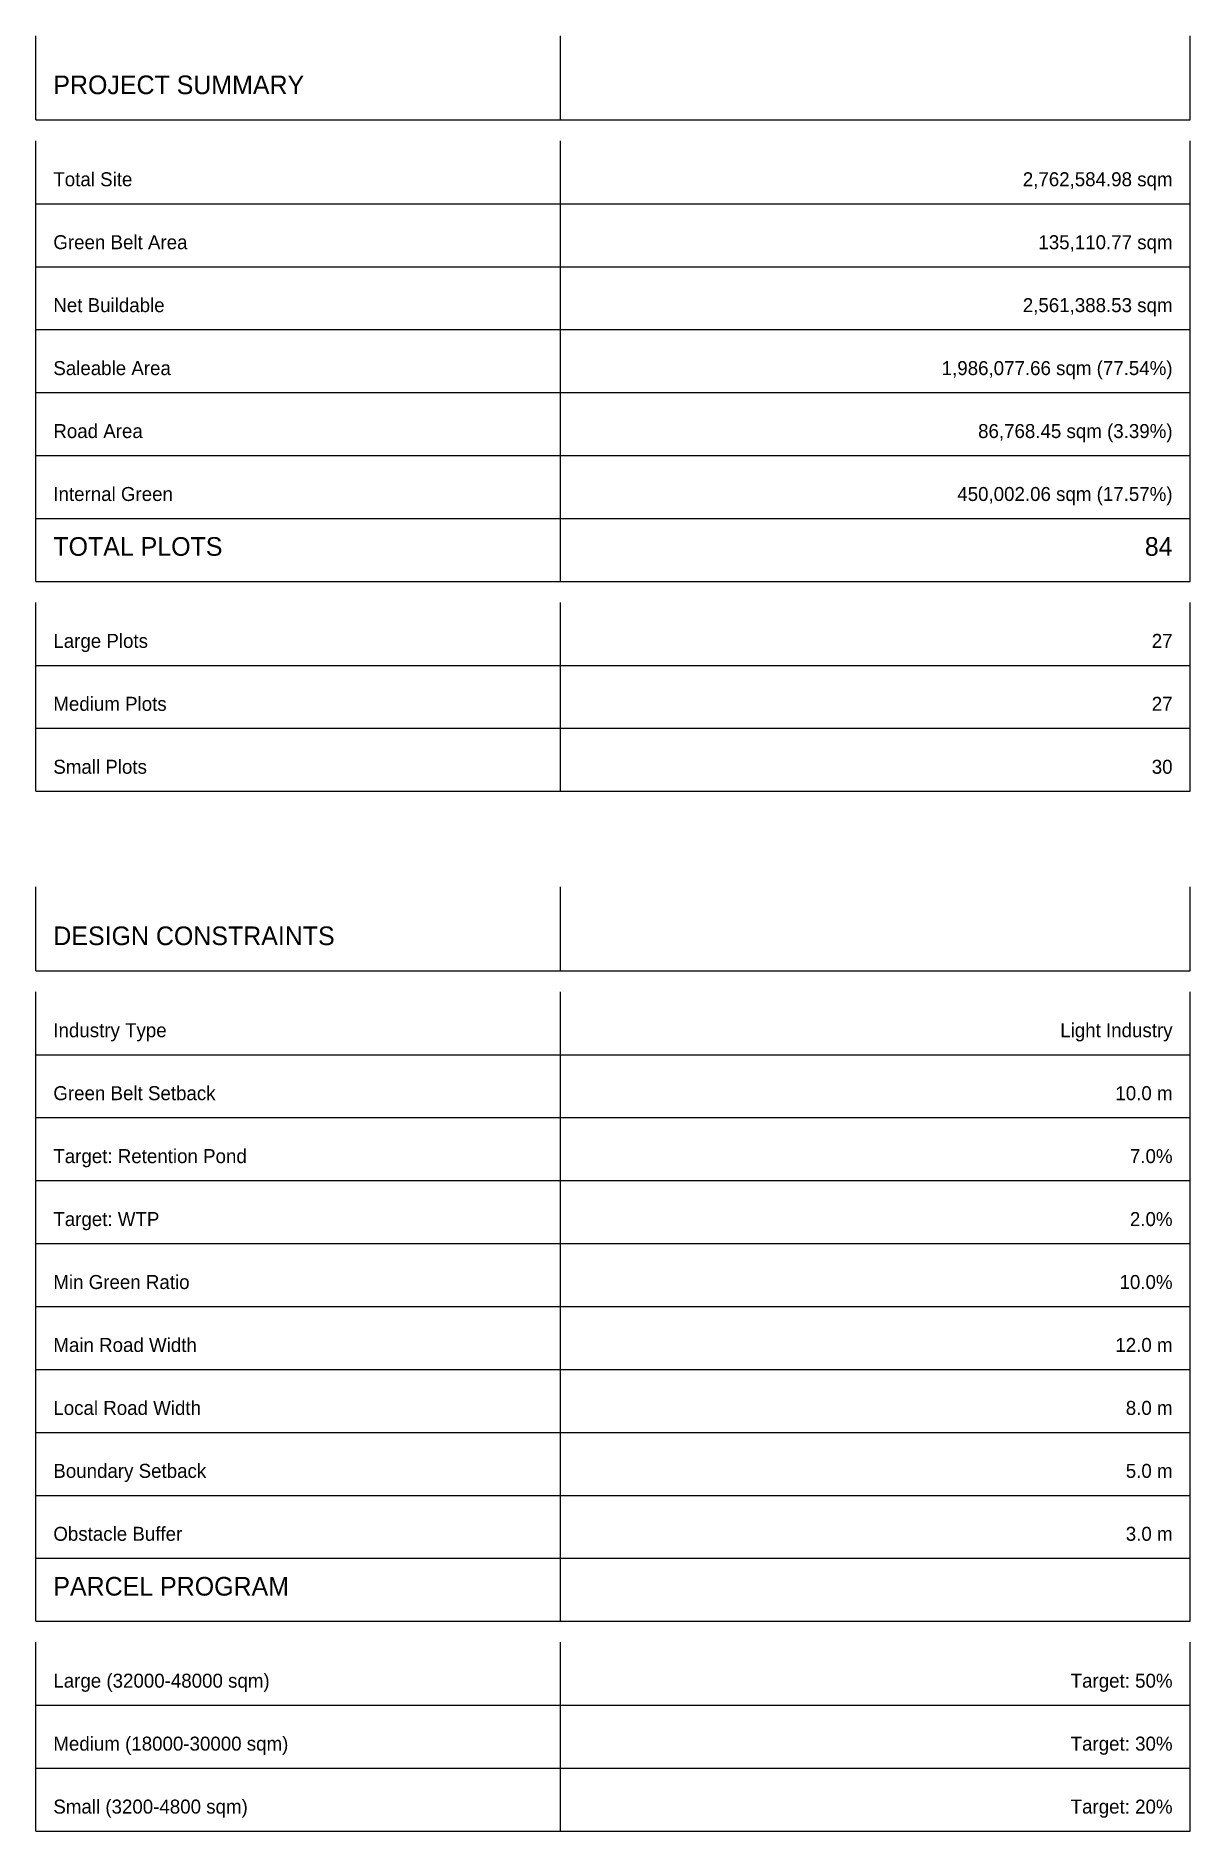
# Model space of a CAD drawing. Header units: metres. Extents: x 729562 to 733460, y 1423755 to 1425963.
# Drawn here: x 732470 to 733460, y 1424423 to 1425963 of the extents above; entities that cross this region are included whole.
import ezdxf
from ezdxf.enums import TextEntityAlignment as Align

# ---------------------------------------------------------------- set-up
doc = ezdxf.new("R2010")
doc.units = ezdxf.units.M
doc.layers.add('TABLE_LINES', color=7, linetype='Continuous')
doc.layers.add('TABLE_TEXT', color=7, linetype='Continuous')

msp = doc.modelspace()

# ---------------------------------------------------------------- texts
at = {"layer": 'TABLE_TEXT', "true_color": 0x000000}
for s, height, p in [('PROJECT SUMMARY', 16, (732485.3, 1425920.7)), ('Total Site', 12, (732485.3, 1425839.7)), ('Green Belt Area', 12, (732485.3, 1425785.7)), ('Net Buildable', 12, (732485.3, 1425731.7)), ('Saleable Area', 12, (732485.3, 1425677.7)), ('Road Area', 12, (732485.3, 1425623.7)), ('Internal Green', 12, (732485.3, 1425569.7)), ('TOTAL PLOTS', 16, (732485.3, 1425524.7)), ('Large Plots', 12, (732485.3, 1425443.7)), ('Medium Plots', 12, (732485.3, 1425389.7)), ('Small Plots', 12, (732485.3, 1425335.7)), ('DESIGN CONSTRAINTS', 16, (732485.3, 1425190.7)), ('Industry Type', 12, (732485.3, 1425109.7)), ('Green Belt Setback', 12, (732485.3, 1425055.7)), ('Target: Retention Pond', 12, (732485.3, 1425001.7)), ('Target: WTP', 12, (732485.3, 1424947.7)), ('Min Green Ratio', 12, (732485.3, 1424893.7)), ('Main Road Width', 12, (732485.3, 1424839.7)), ('Local Road Width', 12, (732485.3, 1424785.7)), ('Boundary Setback', 12, (732485.3, 1424731.7)), ('Obstacle Buffer', 12, (732485.3, 1424677.7)), ('PARCEL PROGRAM', 16, (732485.3, 1424632.7)), ('Large (32000-48000 sqm)', 12, (732485.3, 1424551.7)), ('Medium (18000-30000 sqm)', 12, (732485.3, 1424497.7)), ('Small (3200-4800 sqm)', 12, (732485.3, 1424443.7))]:
    msp.add_text(s, height=height, dxfattribs=at).set_placement(p, align=Align.MIDDLE_LEFT)
for s, height, p in [('2,762,584.98 sqm', 12, (733445.3, 1425839.7)), ('135,110.77 sqm', 12, (733445.3, 1425785.7)), ('2,561,388.53 sqm', 12, (733445.3, 1425731.7)), ('1,986,077.66 sqm (77.54%)', 12, (733445.3, 1425677.7)), ('86,768.45 sqm (3.39%)', 12, (733445.3, 1425623.7)), ('450,002.06 sqm (17.57%)', 12, (733445.3, 1425569.7)), ('84', 16, (733445.3, 1425524.7)), ('27', 12, (733445.3, 1425443.7)), ('27', 12, (733445.3, 1425389.7)), ('30', 12, (733445.3, 1425335.7)), ('Light Industry', 12, (733445.3, 1425109.7)), ('10.0 m', 12, (733445.3, 1425055.7)), ('7.0%', 12, (733445.3, 1425001.7)), ('2.0%', 12, (733445.3, 1424947.7)), ('10.0%', 12, (733445.3, 1424893.7)), ('12.0 m', 12, (733445.3, 1424839.7)), ('8.0 m', 12, (733445.3, 1424785.7)), ('5.0 m', 12, (733445.3, 1424731.7)), ('3.0 m', 12, (733445.3, 1424677.7)), ('Target: 50%', 12, (733445.3, 1424551.7)), ('Target: 30%', 12, (733445.3, 1424497.7)), ('Target: 20%', 12, (733445.3, 1424443.7))]:
    msp.add_text(s, height=height, dxfattribs=at).set_placement(p, align=Align.MIDDLE_RIGHT)

# ---------------------------------------------------------------- linework, layer by layer
at = {"layer": 'TABLE_LINES'}
for p, q in [((732470.3, 1425890.7), (732470.3, 1425962.7)), ((732920.3, 1425890.7), (732920.3, 1425962.7)), ((733460.3, 1425890.7), (733460.3, 1425962.7)), ((732470.3, 1425890.7), (733460.3, 1425890.7)), ((732470.3, 1425818.7), (732470.3, 1425872.7)), ((732920.3, 1425818.7), (732920.3, 1425872.7)), ((733460.3, 1425818.7), (733460.3, 1425872.7)), ((732470.3, 1425818.7), (733460.3, 1425818.7)), ((732470.3, 1425764.7), (732470.3, 1425818.7)), ((732920.3, 1425764.7), (732920.3, 1425818.7)), ((733460.3, 1425764.7), (733460.3, 1425818.7)), ((732470.3, 1425764.7), (733460.3, 1425764.7)), ((732470.3, 1425710.7), (732470.3, 1425764.7)), ((732920.3, 1425710.7), (732920.3, 1425764.7)), ((733460.3, 1425710.7), (733460.3, 1425764.7)), ((732470.3, 1425710.7), (733460.3, 1425710.7)), ((732470.3, 1425656.7), (732470.3, 1425710.7)), ((732920.3, 1425656.7), (732920.3, 1425710.7)), ((733460.3, 1425656.7), (733460.3, 1425710.7)), ((732470.3, 1425656.7), (733460.3, 1425656.7)), ((732470.3, 1425602.7), (732470.3, 1425656.7)), ((732920.3, 1425602.7), (732920.3, 1425656.7)), ((733460.3, 1425602.7), (733460.3, 1425656.7)), ((732470.3, 1425602.7), (733460.3, 1425602.7)), ((732470.3, 1425548.7), (732470.3, 1425602.7)), ((732920.3, 1425548.7), (732920.3, 1425602.7)), ((733460.3, 1425548.7), (733460.3, 1425602.7)), ((732470.3, 1425494.7), (732470.3, 1425566.7)), ((732920.3, 1425494.7), (732920.3, 1425566.7)), ((733460.3, 1425494.7), (733460.3, 1425566.7)), ((732470.3, 1425548.7), (733460.3, 1425548.7)), ((732470.3, 1425494.7), (733460.3, 1425494.7)), ((732470.3, 1425422.7), (732470.3, 1425476.7)), ((732920.3, 1425422.7), (732920.3, 1425476.7)), ((733460.3, 1425422.7), (733460.3, 1425476.7)), ((732470.3, 1425422.7), (733460.3, 1425422.7)), ((732470.3, 1425368.7), (732470.3, 1425422.7)), ((732920.3, 1425368.7), (732920.3, 1425422.7)), ((733460.3, 1425368.7), (733460.3, 1425422.7)), ((732470.3, 1425368.7), (733460.3, 1425368.7)), ((732470.3, 1425314.7), (732470.3, 1425368.7)), ((732920.3, 1425314.7), (732920.3, 1425368.7)), ((733460.3, 1425314.7), (733460.3, 1425368.7)), ((732470.3, 1425314.7), (733460.3, 1425314.7)), ((732470.3, 1425314.7), (733460.3, 1425314.7)), ((732470.3, 1425160.7), (732470.3, 1425232.7)), ((732920.3, 1425160.7), (732920.3, 1425232.7)), ((733460.3, 1425160.7), (733460.3, 1425232.7)), ((732470.3, 1425160.7), (733460.3, 1425160.7)), ((732470.3, 1425088.7), (732470.3, 1425142.7)), ((732920.3, 1425088.7), (732920.3, 1425142.7)), ((733460.3, 1425088.7), (733460.3, 1425142.7)), ((732470.3, 1425088.7), (733460.3, 1425088.7)), ((732470.3, 1425034.7), (732470.3, 1425088.7)), ((732920.3, 1425034.7), (732920.3, 1425088.7)), ((733460.3, 1425034.7), (733460.3, 1425088.7)), ((732470.3, 1425034.7), (733460.3, 1425034.7)), ((732470.3, 1424980.7), (732470.3, 1425034.7)), ((732920.3, 1424980.7), (732920.3, 1425034.7)), ((733460.3, 1424980.7), (733460.3, 1425034.7)), ((732470.3, 1424980.7), (733460.3, 1424980.7)), ((732470.3, 1424926.7), (732470.3, 1424980.7)), ((732920.3, 1424926.7), (732920.3, 1424980.7)), ((733460.3, 1424926.7), (733460.3, 1424980.7)), ((732470.3, 1424926.7), (733460.3, 1424926.7)), ((732470.3, 1424872.7), (732470.3, 1424926.7)), ((732920.3, 1424872.7), (732920.3, 1424926.7)), ((733460.3, 1424872.7), (733460.3, 1424926.7)), ((732470.3, 1424872.7), (733460.3, 1424872.7)), ((732470.3, 1424818.7), (732470.3, 1424872.7)), ((732920.3, 1424818.7), (732920.3, 1424872.7)), ((733460.3, 1424818.7), (733460.3, 1424872.7)), ((732470.3, 1424818.7), (733460.3, 1424818.7)), ((732470.3, 1424764.7), (732470.3, 1424818.7)), ((732920.3, 1424764.7), (732920.3, 1424818.7)), ((733460.3, 1424764.7), (733460.3, 1424818.7)), ((732470.3, 1424764.7), (733460.3, 1424764.7)), ((732470.3, 1424710.7), (732470.3, 1424764.7)), ((732920.3, 1424710.7), (732920.3, 1424764.7)), ((733460.3, 1424710.7), (733460.3, 1424764.7)), ((732470.3, 1424710.7), (733460.3, 1424710.7)), ((732470.3, 1424656.7), (732470.3, 1424710.7)), ((732920.3, 1424656.7), (732920.3, 1424710.7)), ((733460.3, 1424656.7), (733460.3, 1424710.7)), ((732470.3, 1424602.7), (732470.3, 1424674.7)), ((732920.3, 1424602.7), (732920.3, 1424674.7)), ((733460.3, 1424602.7), (733460.3, 1424674.7)), ((732470.3, 1424656.7), (733460.3, 1424656.7)), ((732470.3, 1424602.7), (733460.3, 1424602.7)), ((732470.3, 1424530.7), (732470.3, 1424584.7)), ((732920.3, 1424530.7), (732920.3, 1424584.7)), ((733460.3, 1424530.7), (733460.3, 1424584.7)), ((732470.3, 1424530.7), (733460.3, 1424530.7)), ((732470.3, 1424476.7), (732470.3, 1424530.7)), ((732920.3, 1424476.7), (732920.3, 1424530.7)), ((733460.3, 1424476.7), (733460.3, 1424530.7)), ((732470.3, 1424476.7), (733460.3, 1424476.7)), ((732470.3, 1424422.7), (732470.3, 1424476.7)), ((732920.3, 1424422.7), (732920.3, 1424476.7)), ((733460.3, 1424422.7), (733460.3, 1424476.7)), ((732470.3, 1424422.7), (733460.3, 1424422.7)), ((732470.3, 1424422.7), (733460.3, 1424422.7))]:
    msp.add_line(p, q, dxfattribs=at)

msp.set_redraw_order([(e.dxf.handle, doc.entitydb.next_handle()) for e in msp.query("TEXT MTEXT ATTDEF DIMENSION ARC_DIMENSION")])  # texts and dimensions are drawn at this point

doc.saveas('drawing.dxf')
